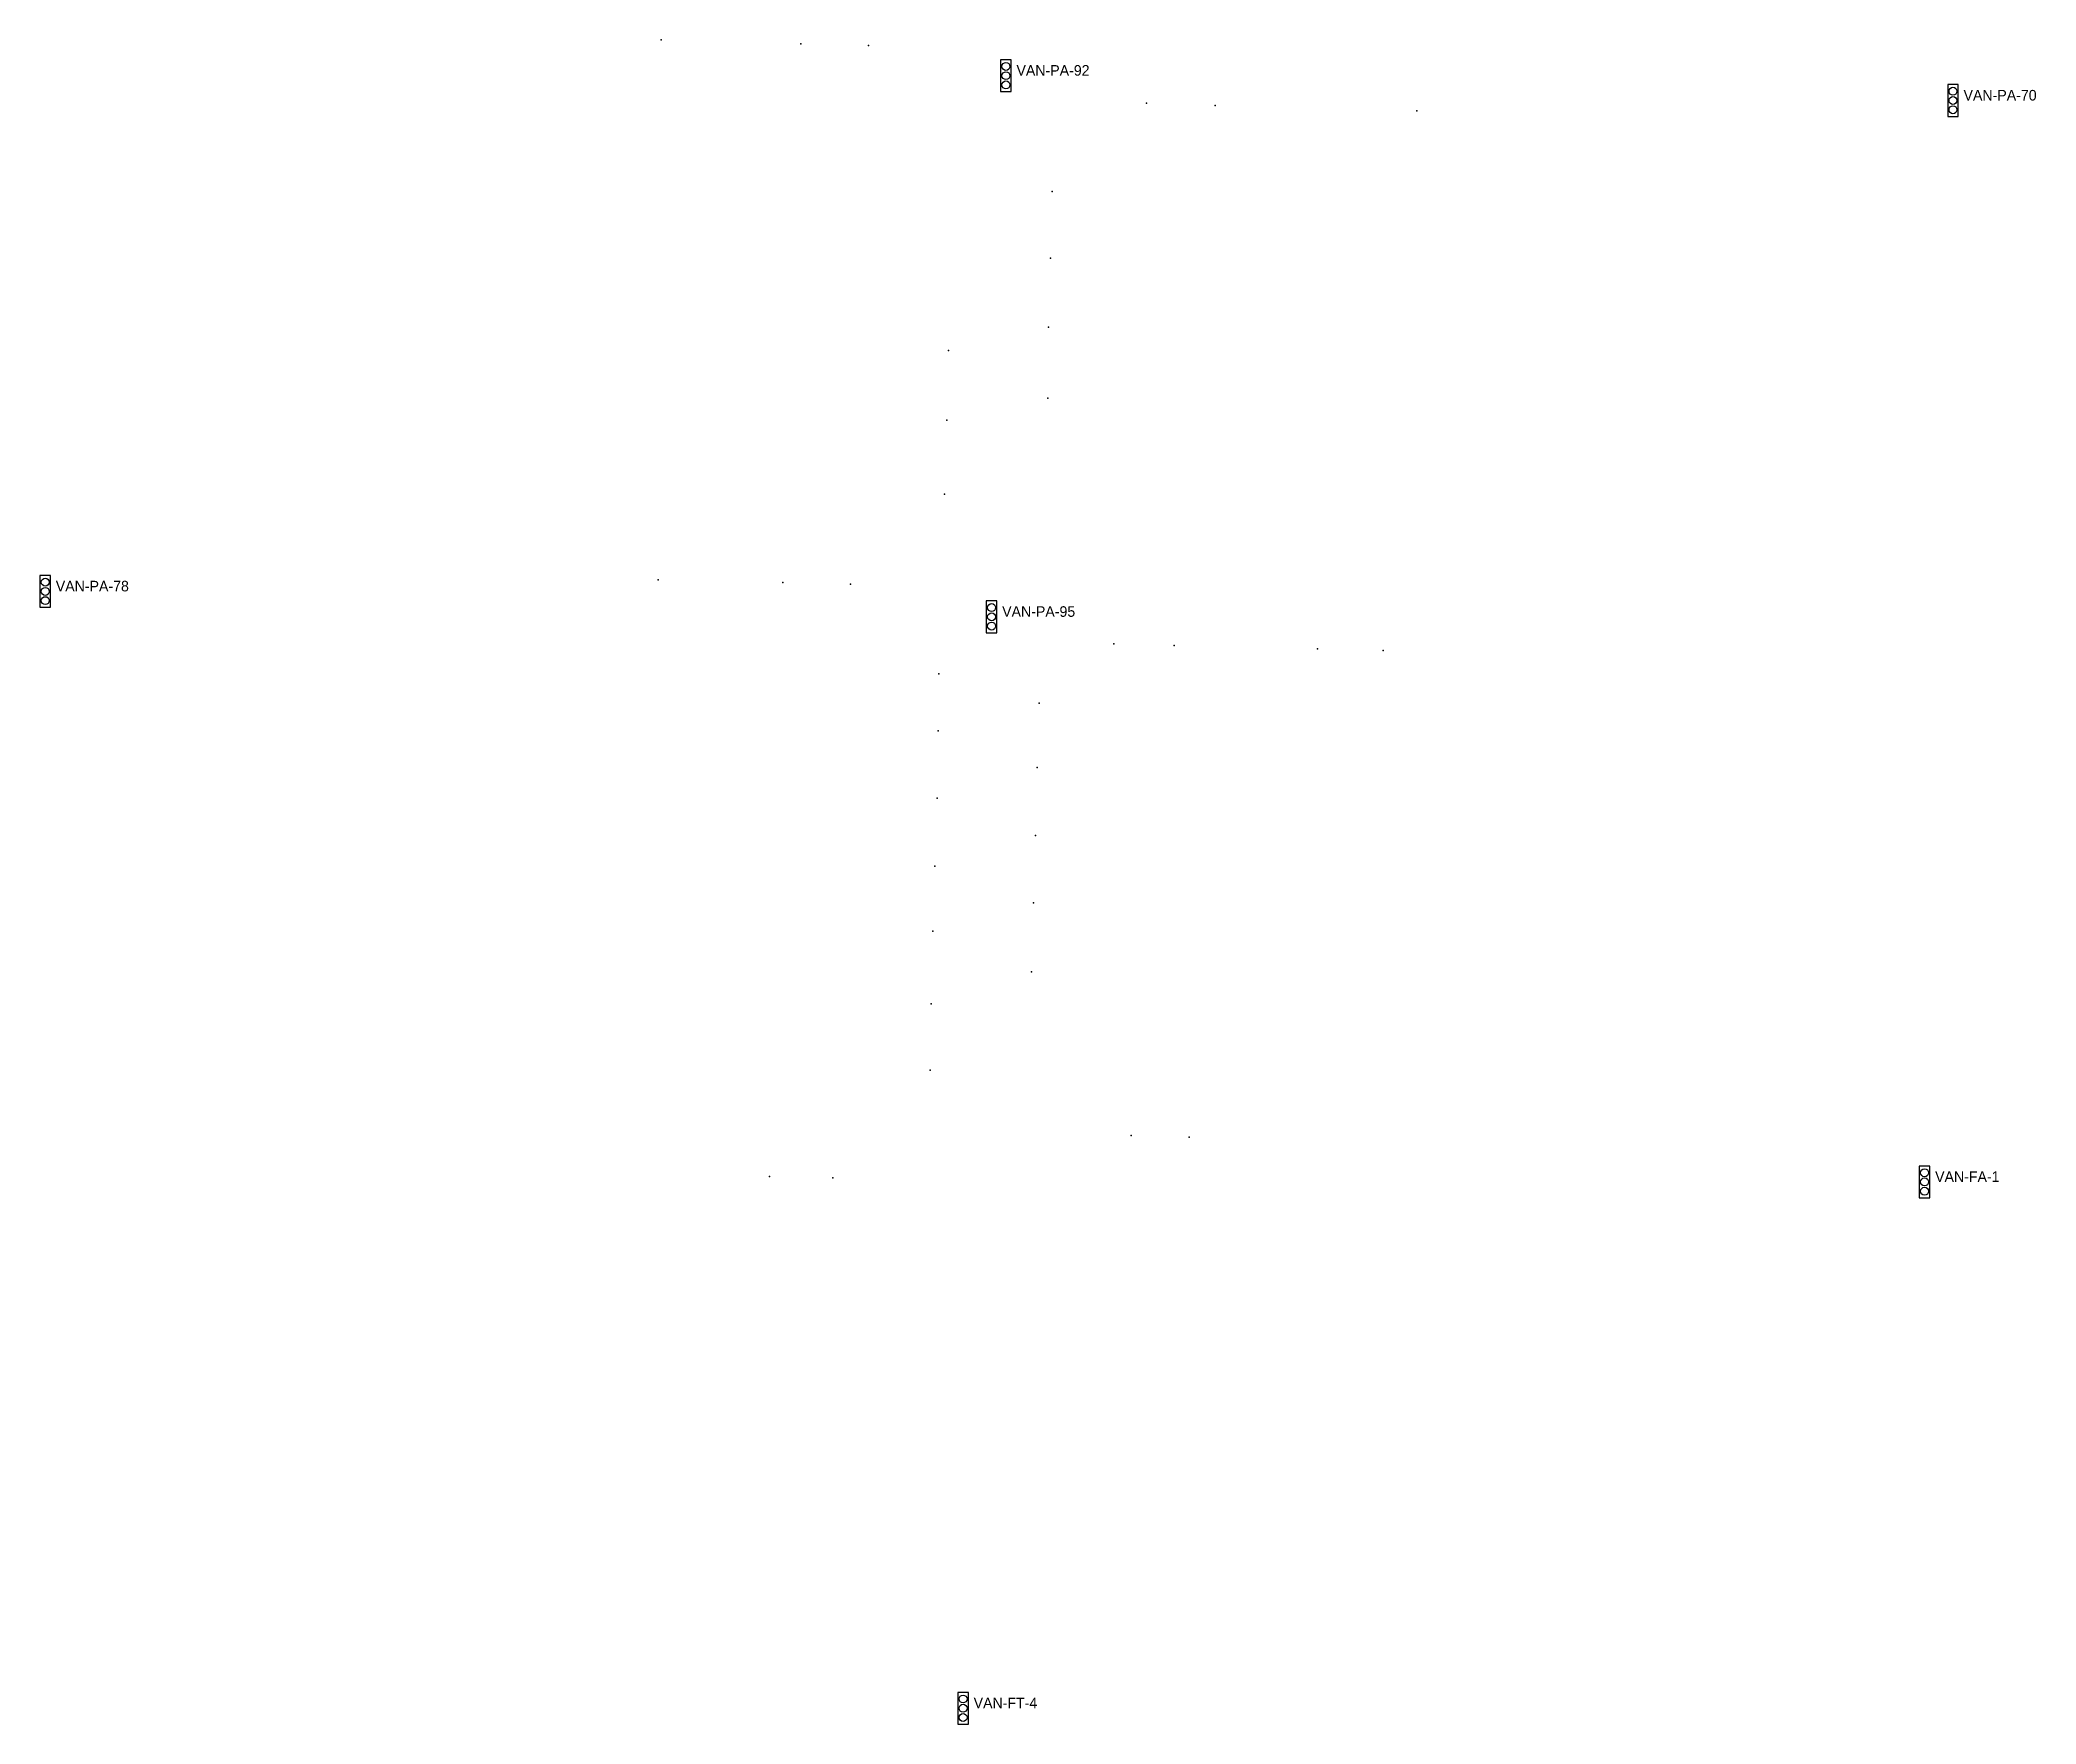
# Model space of a CAD drawing. Header units: inches. Extents: x 486474 to 494239, y 5455982 to 5460069.
# Drawn here: x 489725.4 to 490103, y 5456038.2 to 5456356.8 of the extents above; entities that cross this region are included whole.
import ezdxf

# ---------------------------------------------------------------- set-up
doc = ezdxf.new("R2010")
doc.units = ezdxf.units.IN
doc.header["$MEASUREMENT"] = 0
doc.layers.add('Parking Meters', color=10, linetype='Continuous')
doc.layers.add('Traffic Signals', color=10, linetype='Continuous')

msp = doc.modelspace()

# ---------------------------------------------------------------- texts
at = {"layer": 'Traffic Signals', "color": 1}
for s, p in [('VAN-PA-92', (489910.1, 5456349.99)), ('VAN-PA-70', (490089.26, 5456345.29)), ('VAN-PA-78', (489728.37, 5456252.43)), ('VAN-PA-95', (489907.39, 5456247.62)), ('VAN-FA-1', (490083.88, 5456140.71)), ('VAN-FT-4', (489902, 5456041.15))]:
    msp.add_text(s, height=2, dxfattribs=at).set_placement(p)

# ---------------------------------------------------------------- linework, layer by layer
at = {"layer": 'Parking Meters', "color": 7}
for p in [(489842.91, 5456356.75), (489842.91, 5456356.75), (489869.3, 5456356.04), (489869.3, 5456356.04), (489882.08, 5456355.69), (489882.08, 5456355.69), (489934.69, 5456344.76), (489934.69, 5456344.76), (489947.69, 5456344.36), (489947.69, 5456344.36), (489985.85, 5456343.33), (489985.85, 5456343.33), (489916.84, 5456328.11), (489916.84, 5456328.11), (489916.54, 5456315.46), (489916.54, 5456315.46), (489916.17, 5456302.43), (489916.17, 5456302.43), (489897.23, 5456297.97), (489897.23, 5456297.97), (489916.01, 5456288.97), (489916.01, 5456288.97), (489896.91, 5456284.8), (489896.91, 5456284.8), (489896.51, 5456270.81), (489896.51, 5456270.81), (489842.32, 5456254.6), (489842.32, 5456254.6), (489865.88, 5456254.1), (489865.88, 5456254.1), (489878.71, 5456253.8), (489878.71, 5456253.8), (489928.49, 5456242.51), (489928.49, 5456242.51), (489939.91, 5456242.21), (489967.05, 5456241.54), (489967.05, 5456241.54), (489979.48, 5456241.27), (489979.48, 5456241.27), (489895.43, 5456236.84), (489914.37, 5456231.27), (489895.31, 5456226.03), (489895.31, 5456226.03), (489914.04, 5456219.09), (489914.04, 5456219.09), (489895.07, 5456213.32), (489895.07, 5456213.32), (489913.71, 5456206.28), (489913.71, 5456206.28), (489894.66, 5456200.44), (489894.66, 5456200.44), (489913.33, 5456193.49), (489913.33, 5456193.49), (489894.31, 5456188.13), (489894.31, 5456188.13), (489912.97, 5456180.44), (489912.97, 5456180.44), (489893.96, 5456174.38), (489893.96, 5456174.38), (489893.79, 5456161.83), (489931.78, 5456149.5), (489942.8, 5456149.21), (489942.8, 5456149.21), (489863.37, 5456141.72), (489863.37, 5456141.72), (489875.38, 5456141.5), (489875.38, 5456141.5)]:
    msp.add_point(p, dxfattribs=at)
at = {"layer": 'Traffic Signals', "color": 1}
for points in [[(489907.1, 5456346.99), (489909.1, 5456346.99), (489909.1, 5456352.99), (489907.1, 5456352.99)], [(490086.26, 5456342.29), (490088.26, 5456342.29), (490088.26, 5456348.29), (490086.26, 5456348.29)], [(489725.37, 5456249.43), (489727.37, 5456249.43), (489727.37, 5456255.43), (489725.37, 5456255.43)], [(489904.39, 5456244.62), (489906.39, 5456244.62), (489906.39, 5456250.62), (489904.39, 5456250.62)], [(490080.88, 5456137.71), (490082.88, 5456137.71), (490082.88, 5456143.71), (490080.88, 5456143.71)], [(489899, 5456038.15), (489901, 5456038.15), (489901, 5456044.15), (489899, 5456044.15)]]:
    msp.add_lwpolyline(points, close=True, dxfattribs=at)
for centre in [(489908.1, 5456351.74), (489908.1, 5456349.99), (489908.1, 5456348.24), (490087.26, 5456347.04), (490087.26, 5456345.29), (490087.26, 5456343.54), (489726.37, 5456254.18), (489726.37, 5456252.43), (489726.37, 5456250.68), (489905.39, 5456249.37), (489905.39, 5456247.62), (489905.39, 5456245.87), (490081.88, 5456142.46), (490081.88, 5456140.71), (490081.88, 5456138.96), (489900, 5456042.9), (489900, 5456041.15), (489900, 5456039.4)]:
    msp.add_circle(centre, 0.75, dxfattribs=at)

msp.set_redraw_order([(e.dxf.handle, doc.entitydb.next_handle()) for e in msp.query("TEXT MTEXT ATTDEF DIMENSION ARC_DIMENSION")])  # texts and dimensions are drawn at this point

doc.saveas('drawing.dxf')
